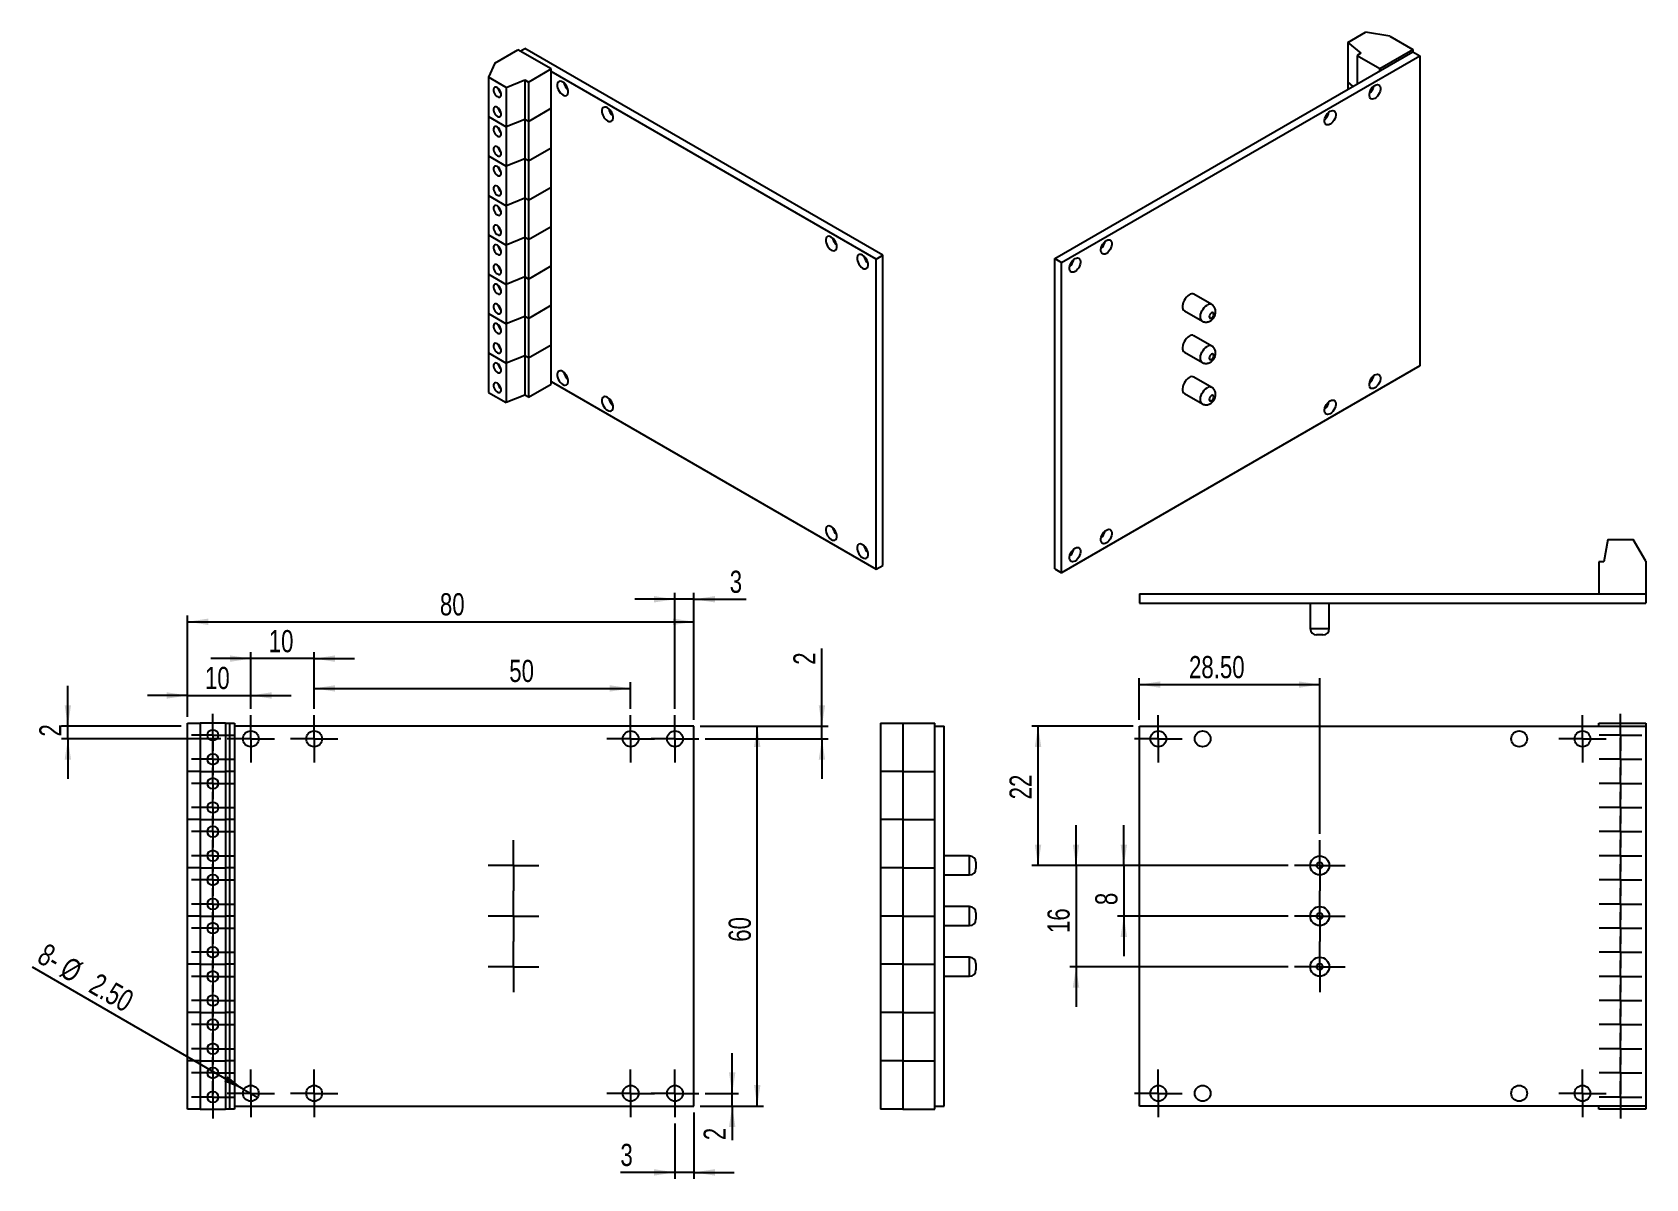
# Model space of a CAD drawing. Extents: x 6 to 261, y 16 to 197.
import ezdxf

# ---------------------------------------------------------------- set-up
doc = ezdxf.new("R2010")
doc.units = 0
doc.layers.get('0').update_dxf_attribs({"linetype": 'CONTINUOUS'})
doc.styles.add('SLDTEXTSTYLE0', font='TXT', dxfattribs={"width": 0.75})
doc.dimstyles.new('SLDDIMSTYLE0', dxfattribs={"dimtxt": 3.5, "dimasz": 3.302, "dimexe": 0, "dimexo": 0.0625, "dimgap": 0.875, "dimtad": 1, "dimrnd": 1e-09, "dimzin": 12, "dimtxsty": 'SLDTEXTSTYLE0', "dimsah": 1, "dimcen": 0.09, "dimazin": 3, "dimtfac": 1, "dimtmove": 0, "dimatfit": 3, "dimtolj": 1, "dimtzin": 12})
doc.dimstyles.new('SLDDIMSTYLE1', dxfattribs={"dimtxt": 3.5, "dimasz": 3.302, "dimexe": 0, "dimexo": 0.0625, "dimgap": 0.875, "dimtad": 1, "dimrnd": 1e-09, "dimzin": 12, "dimtxsty": 'SLDTEXTSTYLE0', "dimsah": 1, "dimcen": 0.09, "dimazin": 3, "dimtfac": 1, "dimtofl": 0, "dimtmove": 0, "dimatfit": 3, "dimtolj": 1, "dimtzin": 12})
doc.dimstyles.new('SLDDIMSTYLE2', dxfattribs={"dimtxt": 3.5, "dimasz": 3.302, "dimexe": 0, "dimexo": 0.0625, "dimgap": 0.875, "dimtad": 1, "dimrnd": 1e-09, "dimzin": 4, "dimtxsty": 'SLDTEXTSTYLE0', "dimsah": 1, "dimcen": 0.09, "dimazin": 3, "dimtfac": 1, "dimtofl": 0, "dimtmove": 0, "dimatfit": 3, "dimtolj": 1, "dimtzin": 12})
doc.dimstyles.new('SLDDIMSTYLE3', dxfattribs={"dimtxt": 3.5, "dimasz": 3.302, "dimexe": 0, "dimexo": 0.0625, "dimgap": 0.875, "dimtad": 1, "dimrnd": 1e-09, "dimzin": 4, "dimtxsty": 'SLDTEXTSTYLE0', "dimblk1": 'NONE', "dimsah": 1, "dimcen": 0, "dimazin": 3, "dimtfac": 1, "dimtmove": 0, "dimatfit": 3, "dimtolj": 1, "dimtzin": 12})

msp = doc.modelspace()

# ---------------------------------------------------------------- blocks, each defined once
blk = doc.blocks.new('_D')
at = {"color": 7, "linetype": 'CONTINUOUS'}
for p, q in [((171.22, 65.81), (171.22, 72.16)), ((204.72, 65.81), (170.22, 65.81)), ((171.22, 65.81), (171.22, 49.81)), ((204.72, 49.81), (170.22, 49.81)), ((171.22, 49.81), (171.22, 43.46))]:
    blk.add_line(p, q, dxfattribs=at)
for points in [[(171.22, 65.81), (171.73, 69.11), (170.71, 69.11)], [(171.22, 49.81), (170.71, 46.51), (171.73, 46.51)]]:
    blk.add_solid(points, dxfattribs=at)
at = {"color": 7, "linetype": 'CONTINUOUS', "insert": (166.71, 55.13), "char_height": 3.5, "attachment_point": 1, "rotation": 90, "style": 'SLDTEXTSTYLE0'}
blk.add_mtext('16', dxfattribs=at)
blk = doc.blocks.new('_D_1')
at = {"color": 7, "linetype": 'CONTINUOUS'}
for p, q in [((178.77, 65.81), (178.77, 72.16)), ((204.72, 65.81), (177.77, 65.81)), ((178.77, 65.81), (178.77, 57.81)), ((204.72, 57.81), (177.77, 57.81)), ((178.77, 57.81), (178.77, 51.46))]:
    blk.add_line(p, q, dxfattribs=at)
for points in [[(178.77, 65.81), (179.28, 69.11), (178.26, 69.11)], [(178.77, 57.81), (178.26, 54.51), (179.28, 54.51)]]:
    blk.add_solid(points, dxfattribs=at)
at = {"color": 7, "linetype": 'CONTINUOUS', "insert": (174.26, 59.54), "char_height": 3.5, "attachment_point": 1, "rotation": 90, "style": 'SLDTEXTSTYLE0'}
blk.add_mtext('8', dxfattribs=at)
blk = doc.blocks.new('_D_2')
at = {"color": 7, "linetype": 'CONTINUOUS'}
for p, q in [((180.22, 87.81), (164.22, 87.81)), ((165.22, 65.81), (165.22, 87.81)), ((204.72, 65.81), (164.22, 65.81))]:
    blk.add_line(p, q, dxfattribs=at)
for points in [[(165.22, 87.81), (164.71, 84.51), (165.73, 84.51)], [(165.22, 65.81), (165.73, 69.11), (164.71, 69.11)]]:
    blk.add_solid(points, dxfattribs=at)
at = {"color": 7, "linetype": 'CONTINUOUS', "insert": (160.71, 76.24), "char_height": 3.5, "attachment_point": 1, "rotation": 90, "style": 'SLDTEXTSTYLE0'}
blk.add_mtext('22', dxfattribs=at)
blk = doc.blocks.new('_D_3')
at = {"color": 7, "linetype": 'CONTINUOUS'}
for p, q in [((181.22, 88.81), (181.22, 95.37)), ((181.22, 94.37), (209.72, 94.37)), ((209.72, 70.81), (209.72, 95.37))]:
    blk.add_line(p, q, dxfattribs=at)
for points in [[(181.22, 94.37), (184.52, 93.86), (184.52, 94.87)], [(209.72, 94.37), (206.42, 94.87), (206.42, 93.86)]]:
    blk.add_solid(points, dxfattribs=at)
at = {"color": 7, "linetype": 'CONTINUOUS', "insert": (189.07, 98.88), "char_height": 3.5, "attachment_point": 1, "style": 'SLDTEXTSTYLE0'}
blk.add_mtext('28.50', dxfattribs=at)
blk = doc.blocks.new('SW_CENTERMARKSYMBOL_0')
at = {"color": 0, "linetype": 'CONTINUOUS'}
for p, q in [((0, 2.5), (0, 4)), ((-2.5, 0), (-4, 0)), ((0, 0), (-2.5, 0)), ((0, 0), (0, 2.5)), ((0, 0), (0, -2.5)), ((0, 0), (2.5, 0)), ((2.5, 0), (4, 0)), ((0, -2.5), (0, -4))]:
    blk.add_line(p, q, dxfattribs=at)
blk = doc.blocks.new('SW_CENTERMARKSYMBOL_1')
at = {"color": 0, "linetype": 'CONTINUOUS'}
for p, q in [((0, 10.12), (0, 10.99)), ((0, 7.62), (0, 10.12)), ((-2.5, 7.62), (-3.37, 7.62)), ((0, 7.62), (-2.5, 7.62)), ((0, 7.62), (0, 5.12)), ((0, 7.62), (2.5, 7.62)), ((2.5, 7.62), (3.37, 7.62)), ((-2.5, 0), (-3.37, 0)), ((0, 0), (-2.5, 0)), ((0, 0), (0, 2.5)), ((0, 0), (0, -2.5)), ((0, 0), (2.5, 0)), ((2.5, 0), (3.37, 0)), ((-2.5, -7.62), (-3.37, -7.62)), ((0, -7.62), (-2.5, -7.62)), ((0, -7.62), (0, -5.12)), ((0, -7.62), (0, -10.12)), ((0, -7.62), (2.5, -7.62)), ((2.5, -7.62), (3.37, -7.62)), ((0, -15.24), (0, -12.74)), ((-2.5, -15.24), (-3.37, -15.24)), ((0, -15.24), (-2.5, -15.24)), ((0, -15.24), (0, -17.74)), ((0, -15.24), (2.5, -15.24)), ((2.5, -15.24), (3.37, -15.24)), ((0, -22.86), (0, -20.36)), ((-2.5, -22.86), (-3.37, -22.86)), ((0, -22.86), (-2.5, -22.86)), ((0, -22.86), (0, -25.36)), ((0, -22.86), (2.5, -22.86)), ((2.5, -22.86), (3.37, -22.86)), ((0, -30.48), (0, -27.98)), ((-2.5, -30.48), (-3.37, -30.48)), ((0, -30.48), (-2.5, -30.48)), ((0, -30.48), (0, -32.98)), ((0, -30.48), (2.5, -30.48)), ((2.5, -30.48), (3.37, -30.48)), ((0, -38.1), (0, -35.6)), ((-2.5, -38.1), (-3.37, -38.1)), ((0, -38.1), (-2.5, -38.1)), ((0, -38.1), (0, -40.6)), ((0, -38.1), (2.5, -38.1)), ((2.5, -38.1), (3.37, -38.1)), ((0, -45.72), (0, -43.22)), ((-2.5, -45.72), (-3.37, -45.72)), ((0, -45.72), (-2.5, -45.72)), ((0, -45.72), (0, -48.22)), ((0, -45.72), (2.5, -45.72)), ((2.5, -45.72), (3.37, -45.72)), ((0, -48.22), (0, -49.09))]:
    blk.add_line(p, q, dxfattribs=at)
blk = doc.blocks.new('SW_CENTERMARKSYMBOL_2')
at = {"color": 0, "linetype": 'CONTINUOUS'}
for p, q in [((0, 10.12), (0, 10.99)), ((0, 7.62), (0, 10.12)), ((-2.5, 7.62), (-3.37, 7.62)), ((0, 7.62), (-2.5, 7.62)), ((0, 7.62), (0, 5.12)), ((0, 7.62), (2.5, 7.62)), ((2.5, 7.62), (3.37, 7.62)), ((-2.5, 0), (-3.37, 0)), ((0, 0), (-2.5, 0)), ((0, 0), (0, 2.5)), ((0, 0), (0, -2.5)), ((0, 0), (2.5, 0)), ((2.5, 0), (3.37, 0)), ((-2.5, -7.62), (-3.37, -7.62)), ((0, -7.62), (-2.5, -7.62)), ((0, -7.62), (0, -5.12)), ((0, -7.62), (0, -10.12)), ((0, -7.62), (2.5, -7.62)), ((2.5, -7.62), (3.37, -7.62)), ((0, -15.24), (0, -12.74)), ((-2.5, -15.24), (-3.37, -15.24)), ((0, -15.24), (-2.5, -15.24)), ((0, -15.24), (0, -17.74)), ((0, -15.24), (2.5, -15.24)), ((2.5, -15.24), (3.37, -15.24)), ((0, -22.86), (0, -20.36)), ((-2.5, -22.86), (-3.37, -22.86)), ((0, -22.86), (-2.5, -22.86)), ((0, -22.86), (0, -25.36)), ((0, -22.86), (2.5, -22.86)), ((2.5, -22.86), (3.37, -22.86)), ((0, -30.48), (0, -27.98)), ((-2.5, -30.48), (-3.37, -30.48)), ((0, -30.48), (-2.5, -30.48)), ((0, -30.48), (0, -32.98)), ((0, -30.48), (2.5, -30.48)), ((2.5, -30.48), (3.37, -30.48)), ((0, -38.1), (0, -35.6)), ((-2.5, -38.1), (-3.37, -38.1)), ((0, -38.1), (-2.5, -38.1)), ((0, -38.1), (0, -40.6)), ((0, -38.1), (2.5, -38.1)), ((2.5, -38.1), (3.37, -38.1)), ((0, -45.72), (0, -43.22)), ((-2.5, -45.72), (-3.37, -45.72)), ((0, -45.72), (-2.5, -45.72)), ((0, -45.72), (0, -48.22)), ((0, -45.72), (2.5, -45.72)), ((2.5, -45.72), (3.37, -45.72)), ((0, -48.22), (0, -49.09))]:
    blk.add_line(p, q, dxfattribs=at)
blk = doc.blocks.new('SW_CENTERMARKSYMBOL_3')
at = {"color": 0, "linetype": 'CONTINUOUS'}
for p, q in [((0, 2.5), (0, 3.75)), ((-2.5, 0), (-3.75, 0)), ((0, 0), (-2.5, 0)), ((0, 0), (0, 2.5)), ((0, 0), (0, -2.5)), ((0, 0), (2.5, 0)), ((2.5, 0), (3.75, 0)), ((0, -2.5), (0, -3.75))]:
    blk.add_line(p, q, dxfattribs=at)
blk = doc.blocks.new('SW_CENTERMARKSYMBOL_4')
at = {"color": 0, "linetype": 'CONTINUOUS'}
for p, q in [((0, 2.5), (0, 3.75)), ((-2.5, 0), (-3.75, 0)), ((0, 0), (-2.5, 0)), ((0, 0), (0, 2.5)), ((0, 0), (0, -2.5)), ((0, 0), (2.5, 0)), ((2.5, 0), (3.75, 0)), ((0, -2.5), (0, -3.75))]:
    blk.add_line(p, q, dxfattribs=at)
blk = doc.blocks.new('SW_CENTERMARKSYMBOL_5')
at = {"color": 0, "linetype": 'CONTINUOUS'}
for p, q in [((0, 2.5), (0, 3.75)), ((-2.5, 0), (-3.75, 0)), ((0, 0), (-2.5, 0)), ((0, 0), (0, 2.5)), ((0, 0), (0, -2.5)), ((0, 0), (2.5, 0)), ((2.5, 0), (3.75, 0)), ((0, -2.5), (0, -3.75))]:
    blk.add_line(p, q, dxfattribs=at)
blk = doc.blocks.new('SW_CENTERMARKSYMBOL_6')
at = {"color": 0, "linetype": 'CONTINUOUS'}
for p, q in [((0, 2.5), (0, 3.75)), ((-2.5, 0), (-3.75, 0)), ((0, 0), (-2.5, 0)), ((0, 0), (0, 2.5)), ((0, 0), (0, -2.5)), ((0, 0), (2.5, 0)), ((2.5, 0), (3.75, 0)), ((0, -2.5), (0, -3.75))]:
    blk.add_line(p, q, dxfattribs=at)
blk = doc.blocks.new('SW_CENTERMARKSYMBOL_7')
at = {"color": 0, "linetype": 'CONTINUOUS'}
for p, q in [((0, 2.5), (0, 4)), ((-2.5, 0), (-4, 0)), ((0, 0), (-2.5, 0)), ((0, 0), (0, 2.5)), ((0, 0), (0, -2.5)), ((0, 0), (2.5, 0)), ((2.5, 0), (4, 0)), ((0, -2.5), (0, -4))]:
    blk.add_line(p, q, dxfattribs=at)
blk = doc.blocks.new('SW_CENTERMARKSYMBOL_8')
at = {"color": 0, "linetype": 'CONTINUOUS'}
for p, q in [((0, 2.5), (0, 4)), ((-2.5, 0), (-4, 0)), ((0, 0), (-2.5, 0)), ((0, 0), (0, 2.5)), ((0, 0), (0, -2.5)), ((0, 0), (2.5, 0)), ((2.5, 0), (4, 0)), ((0, -2.5), (0, -4))]:
    blk.add_line(p, q, dxfattribs=at)
blk = doc.blocks.new('_D_4')
at = {"color": 7, "linetype": 'CONTINUOUS'}
for p, q in [((30.86, 89.29), (30.86, 105.29)), ((110.86, 88.81), (110.86, 105.29)), ((30.86, 104.29), (110.86, 104.29))]:
    blk.add_line(p, q, dxfattribs=at)
for points in [[(30.86, 104.29), (34.16, 103.78), (34.16, 104.8)], [(110.86, 104.29), (107.55, 104.8), (107.55, 103.78)]]:
    blk.add_solid(points, dxfattribs=at)
at = {"color": 7, "linetype": 'CONTINUOUS', "insert": (70.72, 108.8), "char_height": 3.5, "attachment_point": 1, "style": 'SLDTEXTSTYLE0'}
blk.add_mtext('80', dxfattribs=at)
blk = doc.blocks.new('_D_5')
at = {"color": 7, "linetype": 'CONTINUOUS'}
for p, q in [((111.86, 87.81), (121.86, 87.81)), ((120.86, 27.81), (120.86, 87.81)), ((111.86, 27.81), (121.86, 27.81))]:
    blk.add_line(p, q, dxfattribs=at)
for points in [[(120.86, 87.81), (120.35, 84.51), (121.36, 84.51)], [(120.86, 27.81), (121.36, 31.11), (120.35, 31.11)]]:
    blk.add_solid(points, dxfattribs=at)
at = {"color": 7, "linetype": 'CONTINUOUS', "insert": (116.34, 53.75), "char_height": 3.5, "attachment_point": 1, "rotation": 90, "style": 'SLDTEXTSTYLE0'}
blk.add_mtext('60', dxfattribs=at)
blk = doc.blocks.new('_D_6')
at = {"color": 7, "linetype": 'CONTINUOUS'}
for q in [(6.34, 49.73), (41.94, 29.18)]:
    blk.add_line((39.77, 30.43), q, dxfattribs=at)
blk.add_solid([(39.77, 30.43), (37.17, 32.52), (36.66, 31.64)], dxfattribs=at)
at = {"color": 7, "linetype": 'CONTINUOUS', "char_height": 3.5, "attachment_point": 1, "rotation": 330, "style": 'SLDTEXTSTYLE0'}
for s, insert in [('8-', (8.62, 53.68)), ('%%c', (12.18, 51.56)), ('2.50', (16.77, 48.97))]:
    blk.add_mtext(s, dxfattribs=dict(at, insert=insert))
blk = doc.blocks.new('_NONE')
blk = doc.blocks.new('_D_7')
at = {"color": 7, "linetype": 'CONTINUOUS'}
for p, q in [((116.9, 29.81), (116.9, 36.16)), ((112.61, 29.81), (117.9, 29.81)), ((116.9, 27.81), (116.9, 29.81)), ((111.86, 27.81), (117.9, 27.81)), ((116.9, 27.81), (116.9, 22.42))]:
    blk.add_line(p, q, dxfattribs=at)
for points in [[(116.9, 29.81), (117.41, 33.11), (116.39, 33.11)], [(116.9, 27.81), (116.39, 24.51), (117.41, 24.51)]]:
    blk.add_solid(points, dxfattribs=at)
at = {"color": 7, "linetype": 'CONTINUOUS', "insert": (112.39, 22.42), "char_height": 3.5, "attachment_point": 1, "rotation": 90, "style": 'SLDTEXTSTYLE0'}
blk.add_mtext('2', dxfattribs=at)
blk = doc.blocks.new('_D_8')
at = {"color": 7, "linetype": 'CONTINUOUS'}
for p, q in [((110.86, 26.81), (110.86, 16.33)), ((107.86, 25.06), (107.86, 16.33)), ((107.86, 17.33), (99.24, 17.33)), ((110.86, 17.33), (107.86, 17.33)), ((110.86, 17.33), (117.21, 17.33))]:
    blk.add_line(p, q, dxfattribs=at)
for points in [[(107.86, 17.33), (104.55, 17.84), (104.55, 16.82)], [(110.86, 17.33), (114.16, 16.82), (114.16, 17.84)]]:
    blk.add_solid(points, dxfattribs=at)
at = {"color": 7, "linetype": 'CONTINUOUS', "insert": (99.24, 21.84), "char_height": 3.5, "attachment_point": 1, "style": 'SLDTEXTSTYLE0'}
blk.add_mtext('3', dxfattribs=at)
blk = doc.blocks.new('_D_9')
at = {"color": 7, "linetype": 'CONTINUOUS'}
for p, q in [((30.86, 92.65), (24.51, 92.65)), ((30.86, 89.29), (30.86, 93.65)), ((30.86, 92.65), (40.86, 92.65)), ((40.86, 90.56), (40.86, 93.65)), ((40.86, 92.65), (47.21, 92.65))]:
    blk.add_line(p, q, dxfattribs=at)
for points in [[(30.86, 92.65), (27.55, 93.16), (27.55, 92.14)], [(40.86, 92.65), (44.16, 92.14), (44.16, 93.16)]]:
    blk.add_solid(points, dxfattribs=at)
at = {"color": 7, "linetype": 'CONTINUOUS', "insert": (33.61, 97.16), "char_height": 3.5, "attachment_point": 1, "style": 'SLDTEXTSTYLE0'}
blk.add_mtext('10', dxfattribs=at)
blk = doc.blocks.new('_D_10')
at = {"color": 7, "linetype": 'CONTINUOUS'}
for p, q in [((11.95, 87.81), (11.95, 94.16)), ((29.86, 87.81), (10.95, 87.81)), ((11.95, 85.81), (11.95, 87.81)), ((36.11, 85.81), (10.95, 85.81)), ((11.95, 85.81), (11.95, 79.46))]:
    blk.add_line(p, q, dxfattribs=at)
for points in [[(11.95, 87.81), (12.45, 91.11), (11.44, 91.11)], [(11.95, 85.81), (11.44, 82.51), (12.45, 82.51)]]:
    blk.add_solid(points, dxfattribs=at)
at = {"color": 7, "linetype": 'CONTINUOUS', "insert": (7.44, 86.16), "char_height": 3.5, "attachment_point": 1, "rotation": 90, "style": 'SLDTEXTSTYLE0'}
blk.add_mtext('2', dxfattribs=at)
blk = doc.blocks.new('_D_11')
at = {"color": 7, "linetype": 'CONTINUOUS'}
for p, q in [((131.08, 87.81), (131.08, 100.09)), ((111.86, 87.81), (132.08, 87.81)), ((131.08, 85.81), (131.08, 87.81)), ((112.61, 85.81), (132.08, 85.81)), ((131.08, 85.81), (131.08, 79.46))]:
    blk.add_line(p, q, dxfattribs=at)
for points in [[(131.08, 87.81), (131.58, 91.11), (130.57, 91.11)], [(131.08, 85.81), (130.57, 82.51), (131.58, 82.51)]]:
    blk.add_solid(points, dxfattribs=at)
at = {"color": 7, "linetype": 'CONTINUOUS', "insert": (126.56, 97.5), "char_height": 3.5, "attachment_point": 1, "rotation": 90, "style": 'SLDTEXTSTYLE0'}
blk.add_mtext('2', dxfattribs=at)
blk = doc.blocks.new('_D_12')
at = {"color": 7, "linetype": 'CONTINUOUS'}
for p, q in [((107.86, 107.84), (101.51, 107.84)), ((107.86, 90.56), (107.86, 108.84)), ((110.86, 107.84), (107.86, 107.84)), ((110.86, 88.81), (110.86, 108.84)), ((110.86, 107.84), (119.09, 107.84))]:
    blk.add_line(p, q, dxfattribs=at)
for points in [[(107.86, 107.84), (104.55, 108.35), (104.55, 107.34)], [(110.86, 107.84), (114.16, 107.34), (114.16, 108.35)]]:
    blk.add_solid(points, dxfattribs=at)
at = {"color": 7, "linetype": 'CONTINUOUS', "insert": (116.51, 112.36), "char_height": 3.5, "attachment_point": 1, "style": 'SLDTEXTSTYLE0'}
blk.add_mtext('3', dxfattribs=at)
blk = doc.blocks.new('_D_13')
at = {"color": 7, "linetype": 'CONTINUOUS'}
for p, q in [((40.86, 90.56), (40.86, 99.47)), ((50.86, 90.56), (50.86, 99.47)), ((40.86, 98.47), (34.51, 98.47)), ((50.86, 98.47), (40.86, 98.47)), ((50.86, 98.47), (57.21, 98.47))]:
    blk.add_line(p, q, dxfattribs=at)
for points in [[(40.86, 98.47), (37.55, 98.98), (37.55, 97.96)], [(50.86, 98.47), (54.16, 97.96), (54.16, 98.98)]]:
    blk.add_solid(points, dxfattribs=at)
at = {"color": 7, "linetype": 'CONTINUOUS', "insert": (43.68, 102.98), "char_height": 3.5, "attachment_point": 1, "style": 'SLDTEXTSTYLE0'}
blk.add_mtext('10', dxfattribs=at)
blk = doc.blocks.new('_D_14')
at = {"color": 7, "linetype": 'CONTINUOUS'}
for p, q in [((50.86, 90.56), (50.86, 94.77)), ((100.86, 90.56), (100.86, 94.77)), ((50.86, 93.77), (100.86, 93.77))]:
    blk.add_line(p, q, dxfattribs=at)
for points in [[(50.86, 93.77), (54.16, 93.26), (54.16, 94.27)], [(100.86, 93.77), (97.55, 94.27), (97.55, 93.26)]]:
    blk.add_solid(points, dxfattribs=at)
at = {"color": 7, "linetype": 'CONTINUOUS', "insert": (81.68, 98.28), "char_height": 3.5, "attachment_point": 1, "style": 'SLDTEXTSTYLE0'}
blk.add_mtext('50', dxfattribs=at)
blk = doc.blocks.new('SW_CENTERMARKSYMBOL_9')
at = {"color": 0, "linetype": 'CONTINUOUS'}
for p, q in [((0, 2.5), (0, 4)), ((-2.5, 0), (-4, 0)), ((0, 0), (-2.5, 0)), ((0, 0), (0, 2.5)), ((0, 0), (0, -2.5)), ((0, 0), (2.5, 0)), ((2.5, 0), (4, 0)), ((0, -2.5), (0, -4))]:
    blk.add_line(p, q, dxfattribs=at)
blk = doc.blocks.new('SW_CENTERMARKSYMBOL_10')
at = {"color": 0, "linetype": 'CONTINUOUS'}
for p, q in [((0, 10.12), (0, 10.99)), ((0, 7.62), (0, 10.12)), ((-2.5, 7.62), (-3.37, 7.62)), ((0, 7.62), (-2.5, 7.62)), ((0, 7.62), (0, 5.12)), ((0, 7.62), (2.5, 7.62)), ((2.5, 7.62), (3.37, 7.62)), ((-2.5, 0), (-3.37, 0)), ((0, 0), (-2.5, 0)), ((0, 0), (0, 2.5)), ((0, 0), (0, -2.5)), ((0, 0), (2.5, 0)), ((2.5, 0), (3.37, 0)), ((-2.5, -7.62), (-3.37, -7.62)), ((0, -7.62), (-2.5, -7.62)), ((0, -7.62), (0, -5.12)), ((0, -7.62), (0, -10.12)), ((0, -7.62), (2.5, -7.62)), ((2.5, -7.62), (3.37, -7.62)), ((0, -15.24), (0, -12.74)), ((-2.5, -15.24), (-3.37, -15.24)), ((0, -15.24), (-2.5, -15.24)), ((0, -15.24), (0, -17.74)), ((0, -15.24), (2.5, -15.24)), ((2.5, -15.24), (3.37, -15.24)), ((0, -22.86), (0, -20.36)), ((-2.5, -22.86), (-3.37, -22.86)), ((0, -22.86), (-2.5, -22.86)), ((0, -22.86), (0, -25.36)), ((0, -22.86), (2.5, -22.86)), ((2.5, -22.86), (3.37, -22.86)), ((0, -30.48), (0, -27.98)), ((-2.5, -30.48), (-3.37, -30.48)), ((0, -30.48), (-2.5, -30.48)), ((0, -30.48), (0, -32.98)), ((0, -30.48), (2.5, -30.48)), ((2.5, -30.48), (3.37, -30.48)), ((0, -38.1), (0, -35.6)), ((-2.5, -38.1), (-3.37, -38.1)), ((0, -38.1), (-2.5, -38.1)), ((0, -38.1), (0, -40.6)), ((0, -38.1), (2.5, -38.1)), ((2.5, -38.1), (3.37, -38.1)), ((0, -45.72), (0, -43.22)), ((-2.5, -45.72), (-3.37, -45.72)), ((0, -45.72), (-2.5, -45.72)), ((0, -45.72), (0, -48.22)), ((0, -45.72), (2.5, -45.72)), ((2.5, -45.72), (3.37, -45.72)), ((0, -48.22), (0, -49.09))]:
    blk.add_line(p, q, dxfattribs=at)
blk = doc.blocks.new('SW_CENTERMARKSYMBOL_11')
at = {"color": 0, "linetype": 'CONTINUOUS'}
for p, q in [((0, 10.12), (0, 10.99)), ((0, 7.62), (0, 10.12)), ((-2.5, 7.62), (-3.37, 7.62)), ((0, 7.62), (-2.5, 7.62)), ((0, 7.62), (0, 5.12)), ((0, 7.62), (2.5, 7.62)), ((2.5, 7.62), (3.37, 7.62)), ((-2.5, 0), (-3.37, 0)), ((0, 0), (-2.5, 0)), ((0, 0), (0, 2.5)), ((0, 0), (0, -2.5)), ((0, 0), (2.5, 0)), ((2.5, 0), (3.37, 0)), ((-2.5, -7.62), (-3.37, -7.62)), ((0, -7.62), (-2.5, -7.62)), ((0, -7.62), (0, -5.12)), ((0, -7.62), (0, -10.12)), ((0, -7.62), (2.5, -7.62)), ((2.5, -7.62), (3.37, -7.62)), ((0, -15.24), (0, -12.74)), ((-2.5, -15.24), (-3.37, -15.24)), ((0, -15.24), (-2.5, -15.24)), ((0, -15.24), (0, -17.74)), ((0, -15.24), (2.5, -15.24)), ((2.5, -15.24), (3.37, -15.24)), ((0, -22.86), (0, -20.36)), ((-2.5, -22.86), (-3.37, -22.86)), ((0, -22.86), (-2.5, -22.86)), ((0, -22.86), (0, -25.36)), ((0, -22.86), (2.5, -22.86)), ((2.5, -22.86), (3.37, -22.86)), ((0, -30.48), (0, -27.98)), ((-2.5, -30.48), (-3.37, -30.48)), ((0, -30.48), (-2.5, -30.48)), ((0, -30.48), (0, -32.98)), ((0, -30.48), (2.5, -30.48)), ((2.5, -30.48), (3.37, -30.48)), ((0, -38.1), (0, -35.6)), ((-2.5, -38.1), (-3.37, -38.1)), ((0, -38.1), (-2.5, -38.1)), ((0, -38.1), (0, -40.6)), ((0, -38.1), (2.5, -38.1)), ((2.5, -38.1), (3.37, -38.1)), ((0, -45.72), (0, -43.22)), ((-2.5, -45.72), (-3.37, -45.72)), ((0, -45.72), (-2.5, -45.72)), ((0, -45.72), (0, -48.22)), ((0, -45.72), (2.5, -45.72)), ((2.5, -45.72), (3.37, -45.72)), ((0, -48.22), (0, -49.09))]:
    blk.add_line(p, q, dxfattribs=at)
blk = doc.blocks.new('SW_CENTERMARKSYMBOL_12')
at = {"color": 0, "linetype": 'CONTINUOUS'}
for p, q in [((0, 2.5), (0, 3.75)), ((-2.5, 0), (-3.75, 0)), ((0, 0), (-2.5, 0)), ((0, 0), (0, 2.5)), ((0, 0), (0, -2.5)), ((0, 0), (2.5, 0)), ((2.5, 0), (3.75, 0)), ((0, -2.5), (0, -3.75))]:
    blk.add_line(p, q, dxfattribs=at)
blk = doc.blocks.new('SW_CENTERMARKSYMBOL_13')
at = {"color": 0, "linetype": 'CONTINUOUS'}
for p, q in [((0, 2.5), (0, 3.75)), ((-2.5, 0), (-3.75, 0)), ((0, 0), (-2.5, 0)), ((0, 0), (0, 2.5)), ((0, 0), (0, -2.5)), ((0, 0), (2.5, 0)), ((2.5, 0), (3.75, 0)), ((0, -2.5), (0, -3.75))]:
    blk.add_line(p, q, dxfattribs=at)
blk = doc.blocks.new('SW_CENTERMARKSYMBOL_14')
at = {"color": 0, "linetype": 'CONTINUOUS'}
for p, q in [((0, 2.5), (0, 3.75)), ((-2.5, 0), (-3.75, 0)), ((0, 0), (-2.5, 0)), ((0, 0), (0, 2.5)), ((0, 0), (0, -2.5)), ((0, 0), (2.5, 0)), ((2.5, 0), (3.75, 0)), ((0, -2.5), (0, -3.75))]:
    blk.add_line(p, q, dxfattribs=at)
blk = doc.blocks.new('SW_CENTERMARKSYMBOL_15')
at = {"color": 0, "linetype": 'CONTINUOUS'}
for p, q in [((0, 2.5), (0, 3.75)), ((-2.5, 0), (-3.75, 0)), ((0, 0), (-2.5, 0)), ((0, 0), (0, 2.5)), ((0, 0), (0, -2.5)), ((0, 0), (2.5, 0)), ((2.5, 0), (3.75, 0)), ((0, -2.5), (0, -3.75))]:
    blk.add_line(p, q, dxfattribs=at)
blk = doc.blocks.new('SW_CENTERMARKSYMBOL_16')
at = {"color": 0, "linetype": 'CONTINUOUS'}
for p, q in [((0, 2.5), (0, 4)), ((-2.5, 0), (-4, 0)), ((0, 0), (-2.5, 0)), ((0, 0), (0, 2.5)), ((0, 0), (0, -2.5)), ((0, 0), (2.5, 0)), ((2.5, 0), (4, 0)), ((0, -2.5), (0, -4))]:
    blk.add_line(p, q, dxfattribs=at)
blk = doc.blocks.new('SW_CENTERMARKSYMBOL_17')
at = {"color": 0, "linetype": 'CONTINUOUS'}
for p, q in [((0, 2.5), (0, 4)), ((-2.5, 0), (-4, 0)), ((0, 0), (-2.5, 0)), ((0, 0), (0, 2.5)), ((0, 0), (0, -2.5)), ((0, 0), (2.5, 0)), ((2.5, 0), (4, 0)), ((0, -2.5), (0, -4))]:
    blk.add_line(p, q, dxfattribs=at)
blk = doc.blocks.new('SW_CENTERMARKSYMBOL_18')
at = {"color": 0, "linetype": 'CONTINUOUS'}
for p, q in [((0, 2.5), (0, 3.75)), ((-2.5, 0), (-3.75, 0)), ((0, 0), (-2.5, 0)), ((0, 0), (0, 2.5)), ((0, 0), (0, -2.5)), ((0, 0), (2.5, 0)), ((2.5, 0), (3.75, 0)), ((0, -2.5), (0, -3.75))]:
    blk.add_line(p, q, dxfattribs=at)
blk = doc.blocks.new('SW_CENTERMARKSYMBOL_19')
at = {"color": 0, "linetype": 'CONTINUOUS'}
for p, q in [((0, 2.5), (0, 3.75)), ((-2.5, 0), (-3.75, 0)), ((0, 0), (-2.5, 0)), ((0, 0), (0, 2.5)), ((0, 0), (0, -2.5)), ((0, 0), (2.5, 0)), ((2.5, 0), (3.75, 0)), ((0, -2.5), (0, -3.75))]:
    blk.add_line(p, q, dxfattribs=at)
blk = doc.blocks.new('SW_CENTERMARKSYMBOL_20')
at = {"color": 0, "linetype": 'CONTINUOUS'}
for p, q in [((0, 2.5), (0, 3.75)), ((-2.5, 0), (-3.75, 0)), ((0, 0), (-2.5, 0)), ((0, 0), (0, 2.5)), ((0, 0), (0, -2.5)), ((0, 0), (2.5, 0)), ((2.5, 0), (3.75, 0)), ((0, -2.5), (0, -3.75))]:
    blk.add_line(p, q, dxfattribs=at)
blk = doc.blocks.new('SW_CENTERMARKSYMBOL_21')
at = {"color": 0, "linetype": 'CONTINUOUS'}
for p, q in [((0, 2.5), (0, 3.75)), ((-2.5, 0), (-3.75, 0)), ((0, 0), (-2.5, 0)), ((0, 0), (0, 2.5)), ((0, 0), (0, -2.5)), ((0, 0), (2.5, 0)), ((2.5, 0), (3.75, 0)), ((0, -2.5), (0, -3.75))]:
    blk.add_line(p, q, dxfattribs=at)

# ---------------------------------------------------------------- dimensions: what is measured, and where the dimension line sits
at = {"color": 7, "linetype": 'CONTINUOUS'}
for base, p1, p2, dimstyle, picture, middle in [((107.856, 107.845), (110.856, 87.809), (107.856, 89.559), 'SLDDIMSTYLE0', '_D_12', (117.801, 107.845)), ((110.856, 104.289), (30.856, 88.289), (110.856, 87.809), 'SLDDIMSTYLE1', '_D_4', (73.303, 104.289)), ((40.856, 98.468), (50.856, 89.559), (40.856, 89.559), 'SLDDIMSTYLE0', '_D_13', (46.264, 98.468)), ((40.856, 92.652), (30.856, 88.289), (40.856, 89.559), 'SLDDIMSTYLE0', '_D_9', (36.195, 92.652)), ((100.856, 93.766), (50.856, 89.559), (100.856, 89.559), 'SLDDIMSTYLE1', '_D_14', (84.267, 93.766)), ((209.722, 94.366), (181.222, 87.809), (209.722, 69.809), 'SLDDIMSTYLE2', '_D_3', (194.887, 94.366)), ((107.856, 17.329), (110.856, 27.809), (107.856, 26.059), 'SLDDIMSTYLE0', '_D_8', (100.529, 17.329))]:
    dim = msp.add_linear_dim(base=base, p1=p1, p2=p2, dimstyle=dimstyle, dxfattribs=at)
    dim.commit()
    dim.dimension.update_dxf_attribs({"geometry": picture, "text_midpoint": middle, "dimtype": 160})
for base, p1, p2, dimstyle, picture, middle in [((131.077, 87.809), (111.606, 85.809), (110.856, 87.809), 'SLDDIMSTYLE0', '_D_11', (131.077, 98.795)), ((11.947, 87.809), (37.106, 85.809), (30.856, 87.809), 'SLDDIMSTYLE0', '_D_10', (11.947, 87.454)), ((120.856, 87.809), (110.856, 27.809), (110.856, 87.809), 'SLDDIMSTYLE1', '_D_5', (120.856, 56.339)), ((165.222, 87.809), (205.722, 65.809), (181.222, 87.809), 'SLDDIMSTYLE1', '_D_2', (165.222, 78.824)), ((171.222, 49.809), (205.722, 65.809), (205.722, 49.809), 'SLDDIMSTYLE0', '_D', (171.222, 57.716)), ((178.769, 57.809), (205.722, 65.809), (205.722, 57.809), 'SLDDIMSTYLE0', '_D_1', (178.769, 60.835)), ((116.899, 29.809), (110.856, 27.809), (111.606, 29.809), 'SLDDIMSTYLE0', '_D_7', (116.899, 23.709))]:
    dim = msp.add_linear_dim(base=base, p1=p1, p2=p2, angle=90, dimstyle=dimstyle, dxfattribs=at)
    dim.commit()
    dim.dimension.update_dxf_attribs({"geometry": picture, "text_midpoint": middle, "dimtype": 160})
dim = msp.add_diameter_dim_2p(p1=(41.939, 29.184), p2=(39.773, 30.434), text='8-<>', dimstyle='SLDDIMSTYLE3', dxfattribs=at)
dim.commit()
dim.dimension.update_dxf_attribs({"geometry": '_D_6', "text_midpoint": (14.23, 45.181), "dimtype": 163})

# ---------------------------------------------------------------- linework, layer by layer
at = {"color": 7, "linetype": 'CONTINUOUS'}
for p, q in [((214.138, 195.764), (216.956, 197.391)), ((220.82, 196.793), (216.956, 197.391)), ((220.82, 196.793), (224.451, 194.697)), ((79.423, 192.528), (83.055, 194.624)), ((88.288, 191.603), (83.055, 194.624)), ((83.394, 194.428), (84.116, 194.844)), ((140.684, 162.188), (84.116, 194.844)), ((167.883, 161.648), (224.451, 194.305)), ((214.138, 195.764), (216.196, 194.067)), ((214.138, 195.764), (214.138, 189.542)), ((216.196, 194.067), (215.636, 193.744)), ((215.636, 193.744), (215.636, 189.216)), ((215.636, 193.744), (219.219, 191.676)), ((219.219, 191.676), (224.451, 194.697)), ((224.451, 194.697), (224.451, 194.305)), ((224.451, 194.305), (225.512, 193.692)), ((79.423, 192.528), (78.388, 190.297)), ((84.705, 189.535), (88.288, 191.603)), ((88.288, 185.381), (88.288, 191.603)), ((139.623, 161.576), (88.288, 191.211)), ((168.943, 161.036), (225.512, 193.692)), ((219.219, 191.284), (219.219, 191.676)), ((225.512, 193.692), (225.512, 144.7)), ((81.206, 188.671), (78.388, 190.297)), ((78.388, 190.297), (78.388, 184.075)), ((81.206, 188.671), (84.145, 189.858)), ((81.206, 188.671), (81.206, 182.449)), ((84.145, 189.858), (84.705, 189.535)), ((84.145, 189.858), (84.145, 183.636)), ((84.705, 189.535), (84.705, 183.313)), ((214.988, 188.842), (214.138, 189.542)), ((214.138, 189.542), (214.138, 188.351)), ((78.388, 184.075), (81.206, 182.449)), ((78.388, 184.075), (78.388, 177.853)), ((84.145, 183.636), (81.206, 182.449)), ((84.705, 183.313), (84.145, 183.636)), ((84.145, 183.636), (84.145, 177.414)), ((84.705, 183.313), (88.288, 185.381)), ((88.288, 179.159), (88.288, 185.381)), ((81.206, 182.449), (81.206, 176.226)), ((84.705, 183.313), (84.705, 177.091)), ((84.705, 177.091), (88.288, 179.159)), ((88.288, 172.937), (88.288, 179.159)), ((78.388, 177.853), (81.206, 176.226)), ((78.388, 177.853), (78.388, 171.631)), ((84.145, 177.414), (81.206, 176.226)), ((81.206, 176.226), (81.206, 170.004)), ((84.705, 177.091), (84.145, 177.414)), ((84.145, 177.414), (84.145, 171.192)), ((84.705, 177.091), (84.705, 170.869)), ((78.388, 171.631), (81.206, 170.004)), ((78.388, 171.631), (78.388, 165.409)), ((84.145, 171.192), (81.206, 170.004)), ((84.705, 170.869), (84.145, 171.192)), ((84.145, 171.192), (84.145, 164.97)), ((84.705, 170.869), (88.288, 172.937)), ((84.705, 170.869), (84.705, 164.647)), ((88.288, 166.715), (88.288, 172.937)), ((81.206, 170.004), (81.206, 163.782)), ((84.705, 164.647), (88.288, 166.715)), ((88.288, 160.493), (88.288, 166.715)), ((78.388, 165.409), (81.206, 163.782)), ((78.388, 165.409), (78.388, 159.187)), ((84.145, 164.97), (81.206, 163.782)), ((81.206, 163.782), (81.206, 157.56)), ((84.705, 164.647), (84.145, 164.97)), ((84.145, 164.97), (84.145, 158.748)), ((84.705, 164.647), (84.705, 158.425)), ((139.623, 161.576), (140.684, 162.188)), ((139.623, 112.583), (139.623, 161.576)), ((140.684, 113.196), (140.684, 162.188)), ((167.883, 112.656), (167.883, 161.648)), ((167.883, 161.648), (168.943, 161.036)), ((168.943, 112.044), (168.943, 161.036)), ((78.388, 159.187), (81.206, 157.56)), ((78.388, 159.187), (78.388, 152.965)), ((84.145, 158.748), (81.206, 157.56)), ((84.705, 158.425), (84.145, 158.748)), ((84.145, 158.748), (84.145, 152.526)), ((84.705, 158.425), (88.288, 160.493)), ((84.705, 158.425), (84.705, 152.203)), ((88.288, 154.271), (88.288, 160.493)), ((81.206, 157.56), (81.206, 151.338)), ((192.674, 154.372), (189.846, 156.005)), ((78.388, 152.965), (81.206, 151.338)), ((78.388, 152.965), (78.388, 146.743)), ((84.705, 152.203), (88.288, 154.271)), ((88.288, 148.049), (88.288, 154.271)), ((188.346, 153.407), (191.174, 151.774)), ((84.145, 152.526), (81.206, 151.338)), ((81.206, 151.338), (81.206, 145.116)), ((84.705, 152.203), (84.145, 152.526)), ((84.145, 152.526), (84.145, 146.304)), ((84.705, 152.203), (84.705, 145.981)), ((84.705, 145.981), (88.288, 148.049)), ((88.288, 141.827), (88.288, 148.049)), ((192.674, 147.84), (189.846, 149.473)), ((78.388, 146.743), (81.206, 145.116)), ((78.388, 146.743), (78.388, 140.521)), ((84.145, 146.304), (81.206, 145.116)), ((84.705, 145.981), (84.145, 146.304)), ((84.145, 146.304), (84.145, 140.082)), ((84.705, 145.981), (84.705, 139.759)), ((188.346, 146.875), (191.174, 145.242)), ((81.206, 145.116), (81.206, 138.894)), ((225.512, 144.7), (168.943, 112.044)), ((192.674, 141.308), (189.846, 142.94)), ((78.388, 140.521), (81.206, 138.894)), ((84.705, 139.759), (88.288, 141.827)), ((88.288, 142.219), (139.623, 112.583)), ((188.346, 140.342), (191.174, 138.709)), ((217.859, 142.684), (218.046, 142.576)), ((84.145, 140.082), (81.206, 138.894)), ((84.705, 139.759), (84.145, 140.082)), ((255.238, 117.304), (254.614, 113.771)), ((255.238, 117.304), (259.222, 117.304)), ((261.222, 113.84), (259.222, 117.304)), ((139.623, 112.583), (140.684, 113.196)), ((167.883, 112.656), (168.943, 112.044)), ((253.822, 113.771), (253.822, 108.704)), ((254.614, 113.771), (253.822, 113.771)), ((261.222, 113.84), (261.222, 108.704)), ((181.222, 108.704), (181.222, 107.204)), ((181.222, 108.704), (253.822, 108.704)), ((181.222, 107.204), (261.222, 107.204)), ((208.222, 107.204), (208.222, 103.204)), ((211.222, 103.204), (211.222, 107.204)), ((253.822, 108.704), (261.222, 108.704)), ((261.222, 108.704), (261.222, 107.204)), ((209.722, 102.204), (209.222, 102.204)), ((210.222, 102.204), (209.722, 102.204)), ((30.856, 80.669), (30.856, 88.289)), ((30.856, 88.289), (32.856, 88.289)), ((32.856, 88.289), (32.856, 80.669)), ((36.841, 88.289), (32.856, 88.289)), ((36.841, 88.289), (36.841, 80.669)), ((36.841, 88.289), (37.464, 88.289)), ((37.464, 88.289), (37.464, 80.669)), ((37.464, 88.289), (38.256, 88.289)), ((38.256, 88.289), (38.256, 80.669)), ((110.856, 87.809), (38.256, 87.809)), ((110.856, 27.809), (110.856, 87.809)), ((140.305, 88.289), (140.305, 80.669)), ((140.305, 88.289), (143.838, 88.289)), ((143.838, 88.289), (143.838, 80.669)), ((143.838, 88.289), (148.905, 88.289)), ((148.905, 87.809), (148.905, 88.289)), ((148.905, 27.809), (148.905, 87.809)), ((148.905, 87.809), (150.405, 87.809)), ((150.405, 27.809), (150.405, 87.809)), ((181.222, 27.809), (181.222, 87.809)), ((181.222, 87.809), (261.222, 87.809)), ((253.822, 87.809), (253.822, 88.289)), ((253.822, 88.289), (261.222, 88.289)), ((261.222, 88.289), (261.222, 87.809)), ((261.222, 87.809), (261.222, 27.809)), ((32.856, 80.669), (30.856, 80.669)), ((30.856, 73.049), (30.856, 80.669)), ((32.856, 80.669), (36.841, 80.669)), ((32.856, 80.669), (32.856, 73.049)), ((37.464, 80.669), (36.841, 80.669)), ((36.841, 80.669), (36.841, 73.049)), ((38.256, 80.669), (37.464, 80.669)), ((37.464, 80.669), (37.464, 73.049)), ((38.256, 80.669), (38.256, 73.049)), ((143.838, 80.669), (140.305, 80.669)), ((140.305, 80.669), (140.305, 73.049)), ((143.838, 80.669), (148.905, 80.669)), ((143.838, 80.669), (143.838, 73.049)), ((32.856, 73.049), (30.856, 73.049)), ((30.856, 65.429), (30.856, 73.049)), ((32.856, 73.049), (36.841, 73.049)), ((32.856, 73.049), (32.856, 65.429)), ((37.464, 73.049), (36.841, 73.049)), ((36.841, 73.049), (36.841, 65.429)), ((38.256, 73.049), (37.464, 73.049)), ((37.464, 73.049), (37.464, 65.429)), ((38.256, 73.049), (38.256, 65.429)), ((143.838, 73.049), (140.305, 73.049)), ((140.305, 73.049), (140.305, 65.429)), ((143.838, 73.049), (148.905, 73.049)), ((143.838, 73.049), (143.838, 65.429)), ((154.405, 67.309), (150.405, 67.309)), ((155.405, 66.309), (155.405, 65.309)), ((32.856, 65.429), (30.856, 65.429)), ((30.856, 57.809), (30.856, 65.429)), ((32.856, 65.429), (36.841, 65.429)), ((32.856, 65.429), (32.856, 57.809)), ((37.464, 65.429), (36.841, 65.429)), ((36.841, 65.429), (36.841, 57.809)), ((38.256, 65.429), (37.464, 65.429)), ((37.464, 65.429), (37.464, 57.809)), ((38.256, 65.429), (38.256, 57.809)), ((143.838, 65.429), (140.305, 65.429)), ((140.305, 65.429), (140.305, 57.809)), ((143.838, 65.429), (148.905, 65.429)), ((143.838, 65.429), (143.838, 57.809)), ((150.405, 64.309), (154.405, 64.309)), ((154.405, 59.309), (150.405, 59.309)), ((32.856, 57.809), (30.856, 57.809)), ((30.856, 50.189), (30.856, 57.809)), ((32.856, 57.809), (36.841, 57.809)), ((32.856, 57.809), (32.856, 50.189)), ((37.464, 57.809), (36.841, 57.809)), ((36.841, 57.809), (36.841, 50.189)), ((38.256, 57.809), (37.464, 57.809)), ((37.464, 57.809), (37.464, 50.189)), ((38.256, 57.809), (38.256, 50.189)), ((143.838, 57.809), (140.305, 57.809)), ((140.305, 57.809), (140.305, 50.189)), ((143.838, 57.809), (148.905, 57.809)), ((143.838, 57.809), (143.838, 50.189)), ((150.405, 56.309), (154.405, 56.309)), ((155.405, 58.309), (155.405, 57.309)), ((154.405, 51.309), (150.405, 51.309)), ((32.856, 50.189), (30.856, 50.189)), ((30.856, 42.569), (30.856, 50.189)), ((32.856, 50.189), (36.841, 50.189)), ((32.856, 50.189), (32.856, 42.569)), ((37.464, 50.189), (36.841, 50.189)), ((36.841, 50.189), (36.841, 42.569)), ((38.256, 50.189), (37.464, 50.189)), ((37.464, 50.189), (37.464, 42.569)), ((38.256, 50.189), (38.256, 42.569)), ((143.838, 50.189), (140.305, 50.189)), ((140.305, 50.189), (140.305, 42.569)), ((143.838, 50.189), (148.905, 50.189)), ((143.838, 50.189), (143.838, 42.569)), ((155.405, 50.309), (155.405, 49.309)), ((150.405, 48.309), (154.405, 48.309)), ((32.856, 42.569), (30.856, 42.569)), ((30.856, 34.949), (30.856, 42.569)), ((32.856, 42.569), (36.841, 42.569)), ((32.856, 42.569), (32.856, 34.949)), ((37.464, 42.569), (36.841, 42.569)), ((36.841, 42.569), (36.841, 34.949)), ((38.256, 42.569), (37.464, 42.569)), ((37.464, 42.569), (37.464, 34.949)), ((38.256, 42.569), (38.256, 34.949)), ((143.838, 42.569), (140.305, 42.569)), ((140.305, 42.569), (140.305, 34.949)), ((143.838, 42.569), (148.905, 42.569)), ((143.838, 42.569), (143.838, 34.949)), ((32.856, 34.949), (30.856, 34.949)), ((30.856, 27.329), (30.856, 34.949)), ((32.856, 34.949), (36.841, 34.949)), ((32.856, 34.949), (32.856, 27.329)), ((37.464, 34.949), (36.841, 34.949)), ((36.841, 34.949), (36.841, 27.329)), ((38.256, 34.949), (37.464, 34.949)), ((37.464, 34.949), (37.464, 27.329)), ((38.256, 34.949), (38.256, 27.329)), ((143.838, 34.949), (140.305, 34.949)), ((140.305, 34.949), (140.305, 27.329)), ((143.838, 34.949), (148.905, 34.949)), ((143.838, 34.949), (143.838, 27.329)), ((32.856, 27.329), (30.856, 27.329)), ((32.856, 27.329), (36.841, 27.329)), ((37.464, 27.329), (36.841, 27.329)), ((38.256, 27.329), (37.464, 27.329)), ((38.256, 27.809), (110.856, 27.809)), ((143.838, 27.329), (140.305, 27.329)), ((143.838, 27.329), (148.905, 27.329)), ((148.905, 27.809), (150.405, 27.809)), ((148.905, 27.329), (148.905, 27.809)), ((261.222, 27.809), (181.222, 27.809)), ((253.822, 27.329), (253.822, 27.809)), ((261.222, 27.329), (253.822, 27.329)), ((261.222, 27.809), (261.222, 27.329))]:
    msp.add_line(p, q, dxfattribs=at)
at = {"color": 1, "linetype": 'CONTINUOUS'}
for p, q in [((208.222, 103.204), (209.722, 103.204)), ((209.722, 103.204), (211.222, 103.204)), ((154.405, 64.309), (154.405, 67.309)), ((154.405, 56.309), (154.405, 59.309)), ((154.405, 48.309), (154.405, 51.309))]:
    msp.add_line(p, q, dxfattribs=at)
at = {"color": 7, "linetype": 'CONTINUOUS', "flags": 128}
for points in [[(79.797, 187.222), (79.969, 187.151), (80.128, 187.143), (80.259, 187.199), (80.353, 187.314), (80.402, 187.478), (80.402, 187.679), (80.353, 187.901), (80.259, 188.124), (80.128, 188.332), (79.969, 188.507), (79.797, 188.635), (79.624, 188.706), (79.466, 188.714), (79.334, 188.658), (79.24, 188.543), (79.191, 188.379), (79.191, 188.177), (79.24, 187.956), (79.334, 187.733), (79.466, 187.525), (79.624, 187.35), (79.797, 187.222)], [(90.126, 187.496), (90.338, 187.404), (90.537, 187.376), (90.712, 187.415), (90.853, 187.517), (90.952, 187.678), (91.003, 187.887), (91.003, 188.133), (90.952, 188.402), (90.853, 188.677), (90.712, 188.943), (90.537, 189.184), (90.338, 189.386), (90.126, 189.538), (89.914, 189.63), (89.715, 189.658), (89.54, 189.619), (89.399, 189.517), (89.3, 189.356), (89.249, 189.147), (89.249, 188.901), (89.3, 188.632), (89.399, 188.357), (89.54, 188.091), (89.715, 187.85), (89.914, 187.648), (90.126, 187.496)], [(218.441, 186.957), (218.229, 186.864), (218.03, 186.836), (217.855, 186.875), (217.713, 186.977), (217.614, 187.138), (217.563, 187.348), (217.563, 187.594), (217.614, 187.862), (217.713, 188.137), (217.855, 188.403), (218.03, 188.644), (218.229, 188.846), (218.441, 188.998), (218.652, 189.09), (218.852, 189.118), (219.027, 189.08), (219.168, 188.977), (219.267, 188.816), (219.318, 188.607), (219.318, 188.361), (219.267, 188.092), (219.168, 187.817), (219.027, 187.552), (218.852, 187.311), (218.652, 187.108), (218.441, 186.957)], [(79.797, 185.524), (79.624, 185.595), (79.466, 185.603), (79.334, 185.547), (79.24, 185.432), (79.191, 185.267), (79.191, 185.066), (79.24, 184.845), (79.334, 184.622), (79.466, 184.414), (79.624, 184.239), (79.797, 184.111), (79.969, 184.04), (80.128, 184.032), (80.259, 184.088), (80.353, 184.202), (80.402, 184.367), (80.402, 184.568), (80.353, 184.79), (80.259, 185.013), (80.128, 185.221), (79.969, 185.396), (79.797, 185.524)], [(97.197, 183.414), (97.409, 183.322), (97.608, 183.294), (97.783, 183.333), (97.924, 183.435), (98.024, 183.596), (98.075, 183.805), (98.075, 184.051), (98.024, 184.32), (97.924, 184.595), (97.783, 184.861), (97.608, 185.102), (97.409, 185.304), (97.197, 185.456), (96.986, 185.548), (96.786, 185.576), (96.611, 185.537), (96.47, 185.435), (96.371, 185.274), (96.32, 185.065), (96.32, 184.818), (96.371, 184.55), (96.47, 184.275), (96.611, 184.009), (96.786, 183.768), (96.986, 183.566), (97.197, 183.414)], [(211.37, 182.874), (211.158, 182.782), (210.959, 182.754), (210.784, 182.793), (210.642, 182.895), (210.543, 183.056), (210.492, 183.266), (210.492, 183.512), (210.543, 183.78), (210.642, 184.055), (210.784, 184.321), (210.959, 184.562), (211.158, 184.764), (211.37, 184.916), (211.581, 185.008), (211.78, 185.036), (211.956, 184.998), (212.097, 184.895), (212.196, 184.734), (212.247, 184.525), (212.247, 184.279), (212.196, 184.01), (212.097, 183.735), (211.956, 183.47), (211.78, 183.229), (211.581, 183.026), (211.37, 182.874)], [(79.797, 181), (79.969, 180.929), (80.128, 180.921), (80.259, 180.977), (80.353, 181.091), (80.402, 181.256), (80.402, 181.457), (80.353, 181.678), (80.259, 181.902), (80.128, 182.11), (79.969, 182.285), (79.797, 182.413), (79.624, 182.484), (79.466, 182.492), (79.334, 182.436), (79.24, 182.321), (79.191, 182.156), (79.191, 181.955), (79.24, 181.734), (79.334, 181.511), (79.466, 181.303), (79.624, 181.128), (79.797, 181)], [(79.797, 179.302), (79.624, 179.373), (79.466, 179.381), (79.334, 179.325), (79.24, 179.21), (79.191, 179.045), (79.191, 178.844), (79.24, 178.623), (79.334, 178.4), (79.466, 178.192), (79.624, 178.017), (79.797, 177.889), (79.969, 177.818), (80.128, 177.81), (80.259, 177.866), (80.353, 177.98), (80.402, 178.145), (80.402, 178.346), (80.353, 178.567), (80.259, 178.791), (80.128, 178.999), (79.969, 179.174), (79.797, 179.302)], [(79.797, 174.778), (79.969, 174.707), (80.128, 174.699), (80.259, 174.755), (80.353, 174.869), (80.402, 175.034), (80.402, 175.235), (80.353, 175.456), (80.259, 175.68), (80.128, 175.888), (79.969, 176.063), (79.797, 176.191), (79.624, 176.262), (79.466, 176.27), (79.334, 176.214), (79.24, 176.099), (79.191, 175.934), (79.191, 175.733), (79.24, 175.512), (79.334, 175.288), (79.466, 175.081), (79.624, 174.906), (79.797, 174.778)], [(79.797, 173.08), (79.624, 173.151), (79.466, 173.159), (79.334, 173.103), (79.24, 172.988), (79.191, 172.823), (79.191, 172.622), (79.24, 172.401), (79.334, 172.177), (79.466, 171.97), (79.624, 171.795), (79.797, 171.667), (79.969, 171.596), (80.128, 171.588), (80.259, 171.644), (80.353, 171.758), (80.402, 171.923), (80.402, 172.124), (80.353, 172.345), (80.259, 172.569), (80.128, 172.777), (79.969, 172.952), (79.797, 173.08)], [(79.797, 168.556), (79.969, 168.485), (80.128, 168.477), (80.259, 168.533), (80.353, 168.647), (80.402, 168.812), (80.402, 169.013), (80.353, 169.234), (80.259, 169.458), (80.128, 169.666), (79.969, 169.841), (79.797, 169.969), (79.624, 170.04), (79.466, 170.048), (79.334, 169.992), (79.24, 169.877), (79.191, 169.712), (79.191, 169.511), (79.24, 169.29), (79.334, 169.066), (79.466, 168.859), (79.624, 168.684), (79.797, 168.556)], [(79.797, 166.858), (79.624, 166.929), (79.466, 166.937), (79.334, 166.881), (79.24, 166.766), (79.191, 166.601), (79.191, 166.4), (79.24, 166.179), (79.334, 165.955), (79.466, 165.748), (79.624, 165.573), (79.797, 165.445), (79.969, 165.374), (80.128, 165.366), (80.259, 165.422), (80.353, 165.536), (80.402, 165.701), (80.402, 165.902), (80.353, 166.123), (80.259, 166.347), (80.128, 166.555), (79.969, 166.73), (79.797, 166.858)], [(79.797, 162.334), (79.969, 162.263), (80.128, 162.255), (80.259, 162.311), (80.353, 162.425), (80.402, 162.59), (80.402, 162.791), (80.353, 163.012), (80.259, 163.236), (80.128, 163.444), (79.969, 163.619), (79.797, 163.747), (79.624, 163.818), (79.466, 163.826), (79.334, 163.77), (79.24, 163.655), (79.191, 163.49), (79.191, 163.289), (79.24, 163.068), (79.334, 162.844), (79.466, 162.637), (79.624, 162.462), (79.797, 162.334)], [(132.552, 165.045), (132.341, 165.138), (132.142, 165.166), (131.966, 165.127), (131.825, 165.024), (131.726, 164.864), (131.675, 164.654), (131.675, 164.408), (131.726, 164.14), (131.825, 163.865), (131.966, 163.599), (132.142, 163.358), (132.341, 163.156), (132.552, 163.004), (132.764, 162.912), (132.963, 162.884), (133.139, 162.922), (133.28, 163.025), (133.379, 163.186), (133.43, 163.395), (133.43, 163.641), (133.379, 163.91), (133.28, 164.185), (133.139, 164.45), (132.963, 164.691), (132.764, 164.894), (132.552, 165.045)], [(176.014, 162.464), (175.803, 162.372), (175.604, 162.344), (175.428, 162.383), (175.287, 162.485), (175.188, 162.646), (175.137, 162.855), (175.137, 163.101), (175.188, 163.37), (175.287, 163.645), (175.428, 163.911), (175.604, 164.152), (175.803, 164.354), (176.014, 164.506), (176.226, 164.598), (176.425, 164.626), (176.601, 164.587), (176.742, 164.485), (176.841, 164.324), (176.892, 164.115), (176.892, 163.868), (176.841, 163.6), (176.742, 163.325), (176.601, 163.059), (176.425, 162.818), (176.226, 162.616), (176.014, 162.464)], [(79.797, 160.636), (79.624, 160.707), (79.466, 160.714), (79.334, 160.659), (79.24, 160.544), (79.191, 160.379), (79.191, 160.178), (79.24, 159.957), (79.334, 159.733), (79.466, 159.526), (79.624, 159.351), (79.797, 159.223), (79.969, 159.152), (80.128, 159.144), (80.259, 159.2), (80.353, 159.314), (80.402, 159.479), (80.402, 159.68), (80.353, 159.901), (80.259, 160.125), (80.128, 160.333), (79.969, 160.508), (79.797, 160.636)], [(137.502, 162.188), (137.291, 162.28), (137.091, 162.308), (136.916, 162.27), (136.775, 162.167), (136.676, 162.006), (136.625, 161.797), (136.625, 161.551), (136.676, 161.282), (136.775, 161.007), (136.916, 160.742), (137.091, 160.501), (137.291, 160.298), (137.502, 160.147), (137.714, 160.054), (137.913, 160.026), (138.088, 160.065), (138.23, 160.168), (138.329, 160.328), (138.38, 160.538), (138.38, 160.784), (138.329, 161.052), (138.23, 161.327), (138.088, 161.593), (137.913, 161.834), (137.714, 162.036), (137.502, 162.188)], [(171.065, 159.607), (170.853, 159.514), (170.654, 159.487), (170.479, 159.525), (170.337, 159.628), (170.238, 159.788), (170.187, 159.998), (170.187, 160.244), (170.238, 160.512), (170.337, 160.787), (170.479, 161.053), (170.654, 161.294), (170.853, 161.496), (171.065, 161.648), (171.276, 161.741), (171.475, 161.768), (171.651, 161.73), (171.792, 161.627), (171.891, 161.467), (171.942, 161.257), (171.942, 161.011), (171.891, 160.743), (171.792, 160.468), (171.651, 160.202), (171.475, 159.961), (171.276, 159.759), (171.065, 159.607)], [(79.797, 156.112), (79.969, 156.041), (80.128, 156.033), (80.259, 156.088), (80.353, 156.203), (80.402, 156.368), (80.402, 156.569), (80.353, 156.79), (80.259, 157.014), (80.128, 157.222), (79.969, 157.397), (79.797, 157.525), (79.624, 157.596), (79.466, 157.603), (79.334, 157.548), (79.24, 157.433), (79.191, 157.268), (79.191, 157.067), (79.24, 156.846), (79.334, 156.622), (79.466, 156.415), (79.624, 156.24), (79.797, 156.112)], [(189.096, 155.931), (188.868, 155.77), (188.65, 155.56), (188.454, 155.31), (188.287, 155.032), (188.159, 154.739), (188.074, 154.444), (188.037, 154.161), (188.049, 153.904), (188.111, 153.684), (188.218, 153.512), (188.346, 153.407)], [(79.797, 154.414), (79.624, 154.485), (79.466, 154.492), (79.334, 154.437), (79.24, 154.322), (79.191, 154.157), (79.191, 153.956), (79.24, 153.735), (79.334, 153.511), (79.466, 153.304), (79.624, 153.129), (79.797, 153.001), (79.969, 152.93), (80.128, 152.922), (80.259, 152.977), (80.353, 153.092), (80.402, 153.257), (80.402, 153.458), (80.353, 153.679), (80.259, 153.903), (80.128, 154.111), (79.969, 154.286), (79.797, 154.414)], [(192.631, 153.073), (192.496, 152.964), (192.381, 152.809), (192.305, 152.633), (192.278, 152.461), (192.305, 152.32), (192.381, 152.232), (192.496, 152.21), (192.631, 152.257), (192.767, 152.366), (192.881, 152.521), (192.958, 152.697), (192.985, 152.869), (192.958, 153.01), (192.881, 153.098), (192.767, 153.12), (192.631, 153.073)], [(79.797, 149.89), (79.969, 149.819), (80.128, 149.811), (80.259, 149.866), (80.353, 149.981), (80.402, 150.146), (80.402, 150.347), (80.353, 150.568), (80.259, 150.792), (80.128, 151), (79.969, 151.174), (79.797, 151.303), (79.624, 151.374), (79.466, 151.381), (79.334, 151.326), (79.24, 151.211), (79.191, 151.046), (79.191, 150.845), (79.24, 150.624), (79.334, 150.4), (79.466, 150.193), (79.624, 150.018), (79.797, 149.89)], [(79.797, 148.192), (79.624, 148.263), (79.466, 148.27), (79.334, 148.215), (79.24, 148.1), (79.191, 147.935), (79.191, 147.734), (79.24, 147.513), (79.334, 147.289), (79.466, 147.082), (79.624, 146.907), (79.797, 146.779), (79.969, 146.708), (80.128, 146.7), (80.259, 146.755), (80.353, 146.87), (80.402, 147.035), (80.402, 147.236), (80.353, 147.457), (80.259, 147.681), (80.128, 147.888), (79.969, 148.063), (79.797, 148.192)], [(189.096, 149.398), (188.868, 149.238), (188.65, 149.028), (188.454, 148.778), (188.287, 148.5), (188.159, 148.206), (188.074, 147.911), (188.037, 147.628), (188.049, 147.371), (188.111, 147.151), (188.218, 146.979), (188.346, 146.875)], [(192.631, 146.541), (192.496, 146.432), (192.381, 146.277), (192.305, 146.1), (192.278, 145.928), (192.305, 145.788), (192.381, 145.7), (192.496, 145.677), (192.631, 145.724), (192.767, 145.833), (192.881, 145.988), (192.958, 146.165), (192.985, 146.337), (192.958, 146.477), (192.881, 146.566), (192.767, 146.588), (192.631, 146.541)], [(79.797, 143.667), (79.969, 143.597), (80.128, 143.589), (80.259, 143.644), (80.353, 143.759), (80.402, 143.924), (80.402, 144.125), (80.353, 144.346), (80.259, 144.57), (80.128, 144.777), (79.969, 144.952), (79.797, 145.081), (79.624, 145.151), (79.466, 145.159), (79.334, 145.104), (79.24, 144.989), (79.191, 144.824), (79.191, 144.623), (79.24, 144.402), (79.334, 144.178), (79.466, 143.971), (79.624, 143.796), (79.797, 143.667)], [(90.126, 143.811), (89.914, 143.904), (89.715, 143.932), (89.54, 143.893), (89.399, 143.79), (89.3, 143.63), (89.249, 143.42), (89.249, 143.174), (89.3, 142.906), (89.399, 142.631), (89.54, 142.365), (89.715, 142.124), (89.914, 141.922), (90.126, 141.77), (90.338, 141.678), (90.537, 141.65), (90.712, 141.688), (90.853, 141.791), (90.952, 141.952), (91.003, 142.161), (91.003, 142.407), (90.952, 142.676), (90.853, 142.951), (90.712, 143.216), (90.537, 143.457), (90.338, 143.66), (90.126, 143.811)], [(189.096, 142.866), (188.868, 142.706), (188.65, 142.496), (188.454, 142.246), (188.287, 141.968), (188.159, 141.674), (188.074, 141.379), (188.037, 141.096), (188.049, 140.839), (188.111, 140.619), (188.218, 140.447), (188.346, 140.342)], [(218.441, 141.23), (218.229, 141.138), (218.03, 141.11), (217.855, 141.149), (217.713, 141.251), (217.614, 141.412), (217.563, 141.621), (217.563, 141.867), (217.614, 142.136), (217.713, 142.411), (217.855, 142.677), (218.03, 142.918), (218.229, 143.12), (218.441, 143.272), (218.652, 143.364), (218.852, 143.392), (219.027, 143.353), (219.168, 143.251), (219.267, 143.09), (219.318, 142.88), (219.318, 142.634), (219.267, 142.366), (219.168, 142.091), (219.027, 141.825), (218.852, 141.584), (218.652, 141.382), (218.441, 141.23)], [(79.797, 141.97), (79.624, 142.04), (79.466, 142.048), (79.334, 141.993), (79.24, 141.878), (79.191, 141.713), (79.191, 141.512), (79.24, 141.291), (79.334, 141.067), (79.466, 140.86), (79.624, 140.685), (79.797, 140.556), (79.969, 140.486), (80.128, 140.478), (80.259, 140.533), (80.353, 140.648), (80.402, 140.813), (80.402, 141.014), (80.353, 141.235), (80.259, 141.459), (80.128, 141.666), (79.969, 141.841), (79.797, 141.97)], [(97.197, 139.729), (96.986, 139.822), (96.786, 139.85), (96.611, 139.811), (96.47, 139.708), (96.371, 139.548), (96.32, 139.338), (96.32, 139.092), (96.371, 138.824), (96.47, 138.549), (96.611, 138.283), (96.786, 138.042), (96.986, 137.84), (97.197, 137.688), (97.409, 137.596), (97.608, 137.568), (97.783, 137.606), (97.924, 137.709), (98.024, 137.87), (98.075, 138.079), (98.075, 138.325), (98.024, 138.594), (97.924, 138.869), (97.783, 139.134), (97.608, 139.375), (97.409, 139.578), (97.197, 139.729)], [(192.631, 140.009), (192.496, 139.899), (192.381, 139.745), (192.305, 139.568), (192.278, 139.396), (192.305, 139.255), (192.381, 139.167), (192.496, 139.145), (192.631, 139.192), (192.767, 139.301), (192.881, 139.456), (192.958, 139.633), (192.985, 139.804), (192.958, 139.945), (192.881, 140.033), (192.767, 140.056), (192.631, 140.009)], [(211.37, 137.148), (211.158, 137.056), (210.959, 137.028), (210.784, 137.067), (210.642, 137.169), (210.543, 137.33), (210.492, 137.539), (210.492, 137.785), (210.543, 138.054), (210.642, 138.329), (210.784, 138.595), (210.959, 138.836), (211.158, 139.038), (211.37, 139.19), (211.581, 139.282), (211.78, 139.31), (211.956, 139.271), (212.097, 139.169), (212.196, 139.008), (212.247, 138.798), (212.247, 138.552), (212.196, 138.284), (212.097, 138.009), (211.956, 137.743), (211.78, 137.502), (211.581, 137.3), (211.37, 137.148)], [(132.552, 117.278), (132.764, 117.185), (132.963, 117.158), (133.139, 117.196), (133.28, 117.299), (133.379, 117.459), (133.43, 117.669), (133.43, 117.915), (133.379, 118.183), (133.28, 118.458), (133.139, 118.724), (132.963, 118.965), (132.764, 119.167), (132.552, 119.319), (132.341, 119.412), (132.142, 119.439), (131.966, 119.401), (131.825, 119.298), (131.726, 119.138), (131.675, 118.928), (131.675, 118.682), (131.726, 118.414), (131.825, 118.139), (131.966, 117.873), (132.142, 117.632), (132.341, 117.43), (132.552, 117.278)], [(176.014, 116.738), (175.803, 116.646), (175.604, 116.618), (175.428, 116.656), (175.287, 116.759), (175.188, 116.92), (175.137, 117.129), (175.137, 117.375), (175.188, 117.644), (175.287, 117.919), (175.428, 118.184), (175.604, 118.425), (175.803, 118.628), (176.014, 118.779), (176.226, 118.872), (176.425, 118.9), (176.601, 118.861), (176.742, 118.758), (176.841, 118.598), (176.892, 118.388), (176.892, 118.142), (176.841, 117.874), (176.742, 117.599), (176.601, 117.333), (176.425, 117.092), (176.226, 116.89), (176.014, 116.738)], [(137.502, 114.42), (137.714, 114.328), (137.913, 114.3), (138.088, 114.339), (138.23, 114.441), (138.329, 114.602), (138.38, 114.811), (138.38, 115.058), (138.329, 115.326), (138.23, 115.601), (138.088, 115.867), (137.913, 116.108), (137.714, 116.31), (137.502, 116.462), (137.291, 116.554), (137.091, 116.582), (136.916, 116.543), (136.775, 116.441), (136.676, 116.28), (136.625, 116.071), (136.625, 115.825), (136.676, 115.556), (136.775, 115.281), (136.916, 115.015), (137.091, 114.774), (137.291, 114.572), (137.502, 114.42)], [(171.065, 113.881), (170.853, 113.788), (170.654, 113.76), (170.479, 113.799), (170.337, 113.902), (170.238, 114.062), (170.187, 114.272), (170.187, 114.518), (170.238, 114.786), (170.337, 115.061), (170.479, 115.327), (170.654, 115.568), (170.853, 115.77), (171.065, 115.922), (171.276, 116.014), (171.475, 116.042), (171.651, 116.004), (171.792, 115.901), (171.891, 115.74), (171.942, 115.531), (171.942, 115.285), (171.891, 115.016), (171.792, 114.741), (171.651, 114.476), (171.475, 114.235), (171.276, 114.032), (171.065, 113.881)]]:
    msp.add_lwpolyline(points, dxfattribs=at)
at = {"color": 1, "linetype": 'CONTINUOUS', "flags": 128}
for points in [[(191.174, 151.774), (191.046, 151.879), (190.939, 152.051), (190.878, 152.271), (190.865, 152.528), (190.902, 152.811), (190.987, 153.106), (191.116, 153.399), (191.282, 153.678), (191.479, 153.928), (191.696, 154.138), (191.924, 154.298)], [(191.174, 145.242), (191.046, 145.347), (190.939, 145.519), (190.878, 145.738), (190.865, 145.996), (190.902, 146.278), (190.987, 146.574), (191.116, 146.867), (191.282, 147.145), (191.479, 147.395), (191.696, 147.605), (191.924, 147.766)], [(191.174, 138.71), (191.046, 138.814), (190.939, 138.986), (190.878, 139.206), (190.865, 139.463), (190.902, 139.746), (190.987, 140.041), (191.116, 140.335), (191.282, 140.613), (191.479, 140.863), (191.696, 141.073), (191.924, 141.233)]]:
    msp.add_lwpolyline(points, dxfattribs=at)
at = {"color": 7, "linetype": 'CONTINUOUS'}
for centre, radius in [((34.848, 86.384), 0.865), ((40.856, 85.809), 1.25), ((50.856, 85.809), 1.25), ((100.856, 85.809), 1.25), ((107.856, 85.809), 1.25), ((184.222, 85.809), 1.25), ((191.222, 85.809), 1.25), ((241.222, 85.809), 1.25), ((251.222, 85.809), 1.25), ((34.848, 82.574), 0.865), ((34.848, 78.764), 0.865), ((34.848, 74.954), 0.865), ((34.848, 71.144), 0.865), ((34.848, 67.334), 0.865), ((209.722, 65.809), 1.5), ((209.722, 65.809), 0.5), ((34.848, 63.524), 0.865), ((34.848, 59.714), 0.865), ((209.722, 57.809), 1.5), ((34.848, 55.904), 0.865), ((209.722, 57.809), 0.5), ((34.848, 52.094), 0.865), ((209.722, 49.809), 1.5), ((34.848, 48.284), 0.865), ((209.722, 49.809), 0.5), ((34.848, 44.474), 0.865), ((34.848, 40.664), 0.865), ((34.848, 36.854), 0.865), ((34.848, 33.044), 0.865), ((40.856, 29.809), 1.25), ((50.856, 29.809), 1.25), ((100.856, 29.809), 1.25), ((107.856, 29.809), 1.25), ((184.222, 29.809), 1.25), ((191.222, 29.809), 1.25), ((241.222, 29.809), 1.25), ((251.222, 29.809), 1.25), ((34.848, 29.234), 0.865)]:
    msp.add_circle(centre, radius, dxfattribs=at)
for centre, radius, start, end in [((92.293, 189.768), 2.002, 190.70425, 229.29037), ((216.274, 189.228), 2.002, 310.70963, 349.29575), ((81.26, 188.773), 1.375, 188.72551, 231.26912), ((81.26, 185.662), 1.375, 188.72551, 231.26912), ((99.364, 185.686), 2.002, 190.70425, 229.29037), ((209.203, 185.146), 2.002, 310.70963, 349.29575), ((81.26, 182.551), 1.375, 188.72551, 231.26912), ((81.26, 179.44), 1.375, 188.72551, 231.26912), ((81.26, 176.329), 1.375, 188.72551, 231.26912), ((81.26, 173.218), 1.375, 188.72551, 231.26912), ((81.26, 170.107), 1.375, 188.72551, 231.26912), ((81.26, 166.996), 1.375, 188.72551, 231.26912), ((81.26, 163.885), 1.375, 188.72551, 231.26912), ((134.719, 165.276), 2.002, 190.70425, 229.29037), ((173.847, 164.736), 2.002, 310.70963, 349.29575), ((139.669, 162.418), 2.002, 190.70425, 229.29037), ((168.898, 161.879), 2.002, 310.70963, 349.29575), ((81.26, 160.774), 1.375, 188.72551, 231.26912), ((81.26, 157.663), 1.375, 188.72551, 231.26912), ((189.534, 155.332), 0.742, 65.12869, 126.18177), ((81.26, 154.552), 1.375, 188.72551, 231.26912), ((81.26, 151.441), 1.375, 188.72551, 231.26912), ((81.26, 148.33), 1.375, 188.72551, 231.26912), ((189.534, 148.8), 0.742, 65.12869, 126.18177), ((81.26, 145.219), 1.375, 188.72551, 231.26912), ((92.293, 144.042), 2.002, 190.70425, 229.29037), ((189.534, 142.267), 0.742, 65.12869, 126.18177), ((216.274, 143.502), 2.002, 310.70963, 349.29575), ((81.26, 142.108), 1.375, 188.72551, 231.26912), ((99.364, 139.96), 2.002, 190.70425, 229.29037), ((209.203, 139.42), 2.002, 310.70963, 349.29575), ((134.719, 119.549), 2.002, 190.70425, 229.29037), ((173.847, 119.01), 2.002, 310.70963, 349.29575), ((139.669, 116.692), 2.002, 190.70425, 229.29037), ((168.898, 116.152), 2.002, 310.70963, 349.29575), ((209.222, 103.204), 1, 180, 270), ((210.222, 103.204), 1, 270, 0), ((154.405, 66.309), 1, 0, 90), ((154.405, 65.309), 1, 270, 0), ((154.405, 58.309), 1, 0, 90), ((154.405, 57.309), 1, 270, 0), ((154.405, 50.309), 1, 0, 90), ((154.405, 49.309), 1, 270, 0)]:
    msp.add_arc(centre, radius, start, end, dxfattribs=at)
at = {"color": 1, "linetype": 'CONTINUOUS'}
for centre in [(192.362, 153.699), (192.362, 147.166), (192.362, 140.634)]:
    msp.add_arc(centre, 0.742, 65.2238, 126.17293, dxfattribs=at)
at = {"color": 7, "linetype": 'CONTINUOUS'}
for points in [[(191.176, 151.779), (191.241, 151.743), (191.383, 151.667), (191.624, 151.617), (191.877, 151.613), (192.122, 151.66), (192.357, 151.754), (192.58, 151.893), (192.789, 152.078), (192.975, 152.309), (193.128, 152.58), (193.233, 152.871), (193.282, 153.163), (193.277, 153.442), (193.22, 153.704), (193.115, 153.944), (192.96, 154.15), (192.809, 154.296), (192.701, 154.35), (192.67, 154.366)], [(191.176, 145.246), (191.241, 145.211), (191.383, 145.135), (191.624, 145.085), (191.877, 145.081), (192.122, 145.128), (192.357, 145.221), (192.58, 145.36), (192.789, 145.546), (192.975, 145.777), (193.128, 146.048), (193.233, 146.338), (193.282, 146.631), (193.277, 146.91), (193.22, 147.172), (193.115, 147.411), (192.96, 147.618), (192.809, 147.763), (192.701, 147.818), (192.67, 147.833)], [(191.176, 138.714), (191.241, 138.679), (191.383, 138.602), (191.624, 138.552), (191.877, 138.548), (192.122, 138.596), (192.357, 138.689), (192.58, 138.828), (192.789, 139.014), (192.975, 139.244), (193.128, 139.515), (193.233, 139.806), (193.282, 140.099), (193.277, 140.377), (193.22, 140.639), (193.115, 140.879), (192.96, 141.086), (192.809, 141.231), (192.701, 141.285), (192.67, 141.301)]]:
    msp.add_open_spline(points, degree=3, knots=[0, 0, 0, 0, 0.0503068, 0.1093714, 0.1663679, 0.2226954, 0.279826, 0.3393272, 0.4024135, 0.4690165, 0.5378209, 0.6094888, 0.67576, 0.7392271, 0.7999422, 0.8591361, 0.9176726, 0.9760143, 1, 1, 1, 1], dxfattribs=at)

# ---------------------------------------------------------------- block references
for name, p in [('SW_CENTERMARKSYMBOL_10', (34.848, 78.764)), ('SW_CENTERMARKSYMBOL_12', (40.856, 85.809)), ('SW_CENTERMARKSYMBOL_18', (50.856, 85.809)), ('SW_CENTERMARKSYMBOL_19', (100.856, 85.809)), ('SW_CENTERMARKSYMBOL_14', (107.856, 85.809)), ('SW_CENTERMARKSYMBOL_5', (184.222, 85.809)), ('SW_CENTERMARKSYMBOL_3', (251.222, 85.809)), ('SW_CENTERMARKSYMBOL_1', (257.23, 78.764)), ('SW_CENTERMARKSYMBOL_11', (34.848, 74.954)), ('SW_CENTERMARKSYMBOL_2', (257.23, 74.954)), ('SW_CENTERMARKSYMBOL_9', (82.356, 65.809)), ('SW_CENTERMARKSYMBOL_0', (209.722, 65.809)), ('SW_CENTERMARKSYMBOL_16', (82.356, 57.809)), ('SW_CENTERMARKSYMBOL_7', (209.722, 57.809)), ('SW_CENTERMARKSYMBOL_17', (82.356, 49.809)), ('SW_CENTERMARKSYMBOL_8', (209.722, 49.809)), ('SW_CENTERMARKSYMBOL_15', (40.856, 29.809)), ('SW_CENTERMARKSYMBOL_20', (50.856, 29.809)), ('SW_CENTERMARKSYMBOL_21', (100.856, 29.809)), ('SW_CENTERMARKSYMBOL_13', (107.856, 29.809)), ('SW_CENTERMARKSYMBOL_4', (184.222, 29.809)), ('SW_CENTERMARKSYMBOL_6', (251.222, 29.809))]:
    msp.add_blockref(name, p, dxfattribs=at)

msp.set_redraw_order([(e.dxf.handle, doc.entitydb.next_handle()) for e in msp.query("TEXT MTEXT ATTDEF DIMENSION ARC_DIMENSION")])  # texts and dimensions are drawn at this point

doc.saveas('drawing.dxf')
